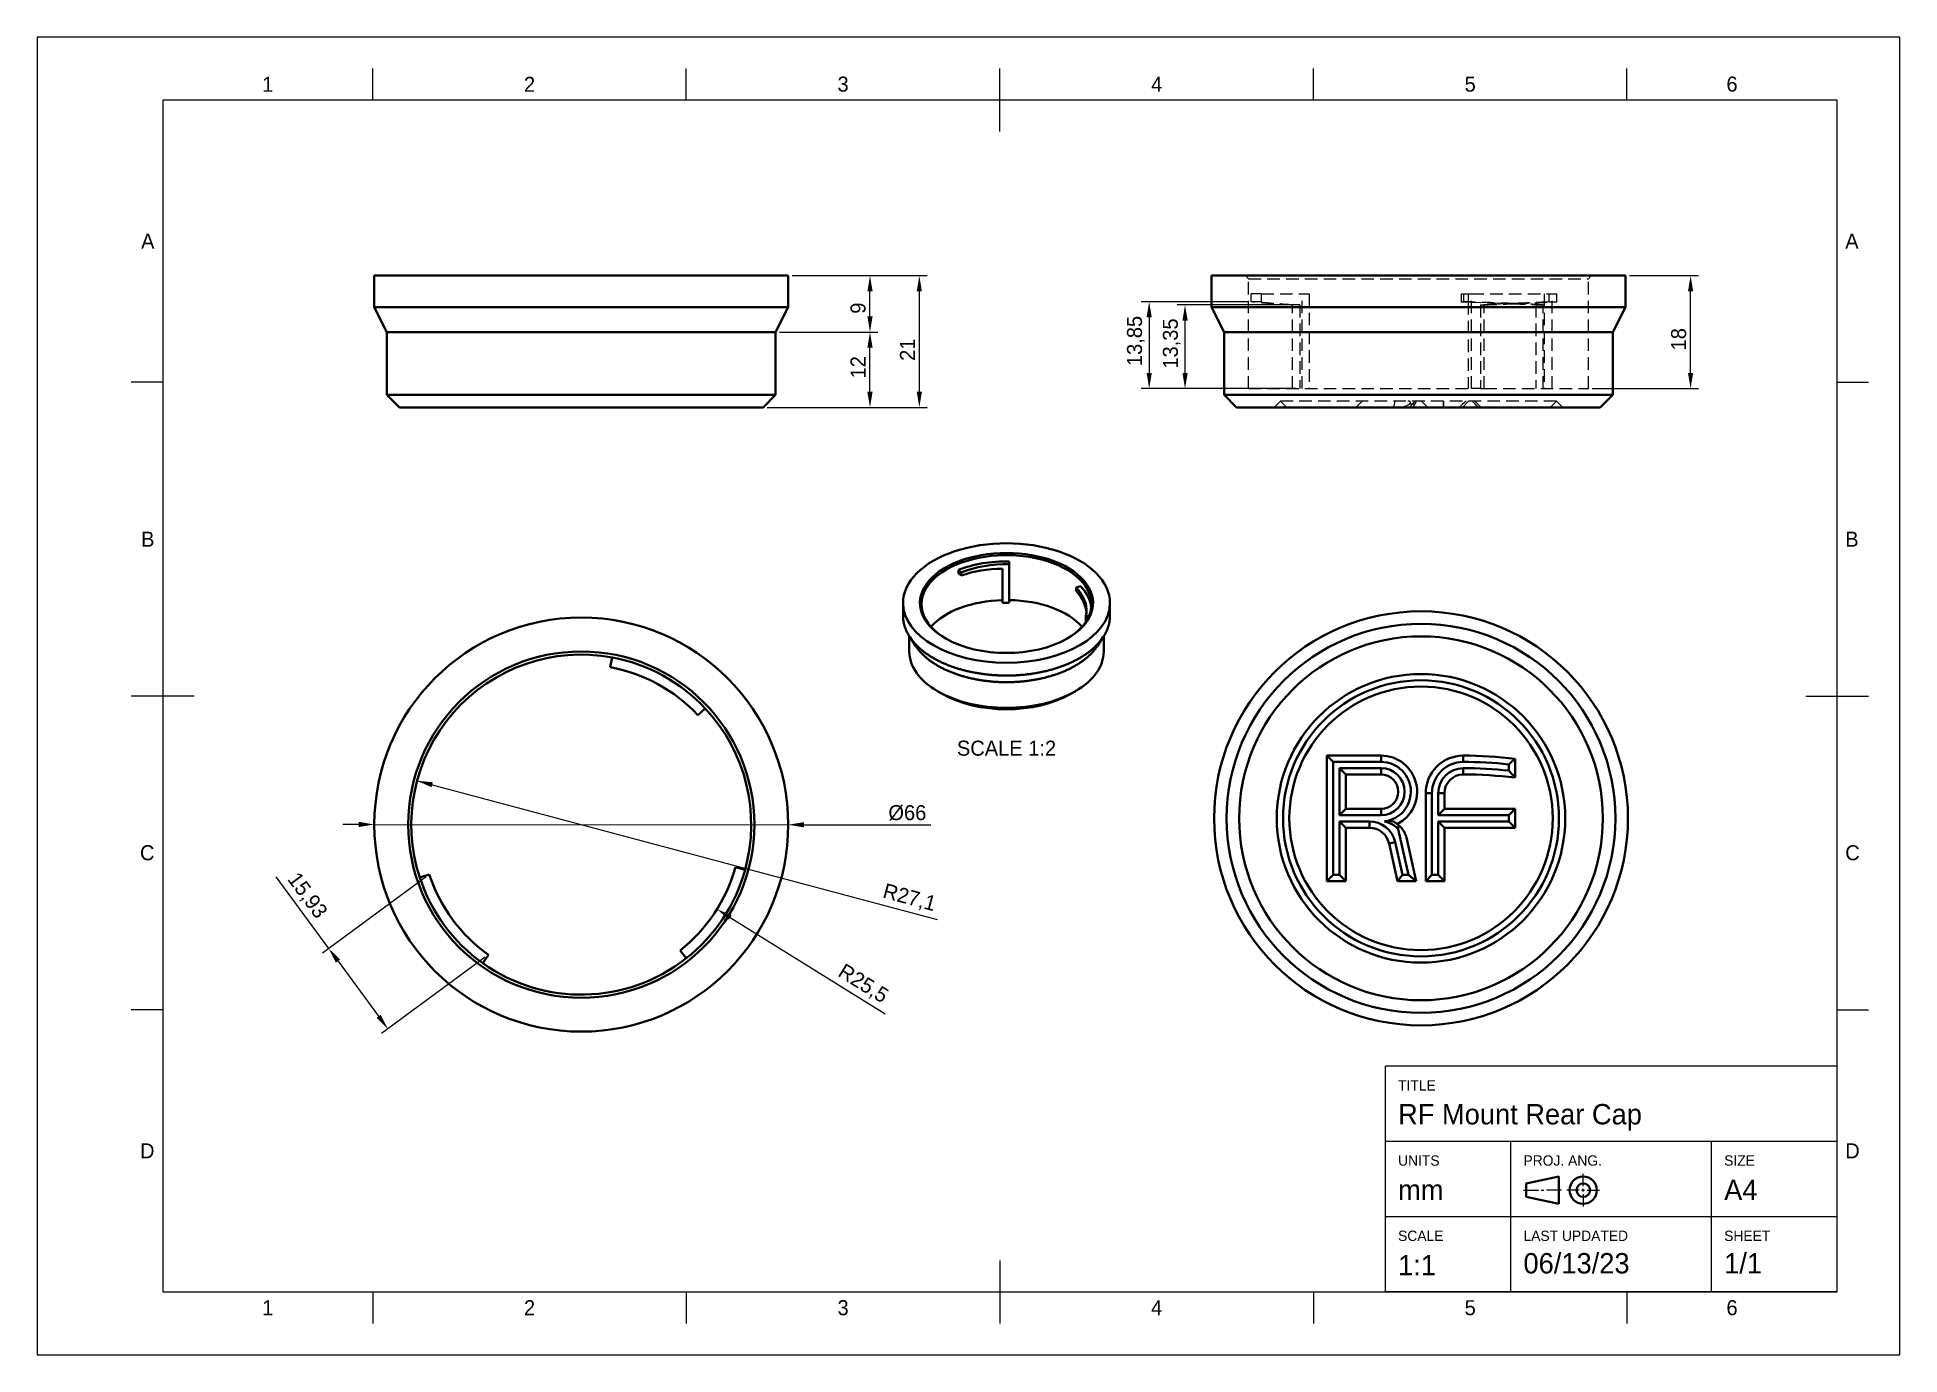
# Paper-space layout 'Sheet' of a CAD drawing. Header units: millimetres. Extents: x 0 to 297, y 0 to 210.
# The model-space entities are those that its viewports show. They can reach past a viewport. Long polylines and large blocks are cut down to what shows.
import ezdxf

# ---------------------------------------------------------------- set-up
doc = ezdxf.new("R2010")
doc.units = ezdxf.units.MM
doc.linetypes.add('DraftedLine', pattern=[3, 2, -1])
for name, color, linetype in [('Annotations', 7, 'Continuous'), ('Border', 7, 'Continuous'), ('Geometries', 7, 'Continuous')]:
    doc.layers.add(name, color=color, linetype=linetype)
doc.styles.add('Shapr0', font='txt', dxfattribs={"height": 2.3925})
doc.styles.add('Shapr1', font='txt', dxfattribs={"height": 2.3925})
doc.styles.add('Shapr2', font='txt', dxfattribs={"height": 2.3925})
doc.styles.add('Shapr3', font='txt', dxfattribs={"height": 2.3925})
doc.styles.add('Shapr4', font='txt', dxfattribs={"height": 2.3925})
doc.styles.add('Shapr5', font='txt', dxfattribs={"height": 4.785})
doc.dimstyles.new('ISO-25', dxfattribs={"dimtxt": 2.5, "dimasz": 2.5, "dimexe": 1.25, "dimexo": 0.625, "dimtad": 1, "dimtxsty": 'Standard', "dimcen": 2.5, "dimadec": 0, "dimazin": 0, "dimtfac": 1, "dimtmove": 0, "dimatfit": 3, "dimfxl": 1, "dimarcsym": 0})

psp = doc.layouts.new('Sheet')

msp = doc.modelspace()

# ---------------------------------------------------------------- texts
at = {"layer": 'Annotations', "linetype": 'Continuous', "lineweight": 40, "insert": (154.562, 97.881), "char_height": 2.3925, "width": 1000, "attachment_point": 2, "style": 'Shapr5'}
msp.add_mtext('SCALE 1:2', dxfattribs=at)
at = {"layer": 'Border', "linetype": 'Continuous', "lineweight": 15, "char_height": 2.393, "width": 2.3925, "style": 'Shapr0'}
for s, insert, attachment_point in [('1', (36.75, 201.304), 8), ('2', (78.5, 201.304), 8), ('3', (128.5, 201.304), 8), ('4', (178.5, 201.304), 8), ('5', (228.5, 201.304), 8), ('6', (270.25, 201.304), 8), ('A', (18.696, 177.5), 6), ('A', (288.304, 177.5), 4), ('B', (18.696, 130), 6), ('B', (288.304, 130), 4), ('C', (18.696, 80), 6), ('C', (288.304, 80), 4), ('D', (18.696, 32.5), 6), ('D', (288.304, 32.5), 4), ('1', (36.75, 8.696), 2), ('2', (78.5, 8.696), 2), ('3', (128.5, 8.696), 2), ('4', (178.5, 8.696), 2), ('5', (228.5, 8.696), 2), ('6', (270.25, 8.696), 2)]:
    msp.add_mtext(s, dxfattribs=dict(at, insert=insert, attachment_point=attachment_point))
at = {"layer": 'Border', "linetype": 'Continuous', "lineweight": 15, "attachment_point": 1, "style": 'Shapr1'}
for s, insert, char_height in [('TITLE', (217, 43.75), 1.65), ('RF Mount Rear Cap', (217, 39.965), 3.25), ('UNITS', (217, 31.783), 1.65), ('PROJ. ANG.', (237, 31.783), 1.65), ('SIZE', (269, 31.783), 1.65), ('mm', (217, 27.9), 3.25), ('A4', (269, 27.9), 3.25), ('SCALE', (217, 19.783), 1.65), ('LAST UPDATED', (237, 19.783), 1.65), ('SHEET', (269, 19.783), 1.65), ('1:1', (217, 15.9), 3.25), ('06/13/23', (237, 16.204), 3.25), ('1/1', (269, 16.204), 3.25)]:
    msp.add_mtext(s, dxfattribs=dict(at, insert=insert, char_height=char_height))

# ---------------------------------------------------------------- blocks, each defined once
blk = doc.blocks.new('*D2')
at = {"layer": 'Annotations', "color": 0, "linetype": 'Continuous', "lineweight": 15}
blk.add_line((60.57, 91.49), (143.48, 69.35), dxfattribs=at)
at = {"layer": 'Annotations', "color": 0}
blk.add_solid([(63.09, 91.25), (62.88, 90.45), (60.57, 91.49)], dxfattribs=at)
at = {"layer": 'Defpoints', "color": 0}
for p in [(60.57, 91.49), (86.75, 84.5)]:
    blk.add_point(p, dxfattribs=at)
at = {"layer": 'Annotations', "color": 0, "lineweight": 15, "insert": (139.06, 72.73), "char_height": 2.393, "attachment_point": 5, "rotation": 345.0448, "style": 'Shapr4'}
blk.add_mtext('\\A1;R27,1', dxfattribs=at)
blk = doc.blocks.new('*D3')
at = {"layer": 'Annotations', "color": 0, "linetype": 'Continuous', "lineweight": 15}
blk.add_line((110.52, 69.7), (135.19, 54.33), dxfattribs=at)
at = {"layer": 'Annotations', "color": 0}
blk.add_solid([(110.74, 70.05), (110.3, 69.34), (108.4, 71.02)], dxfattribs=at)
at = {"layer": 'Defpoints', "color": 0}
for p in [(86.75, 84.5), (108.4, 71.02)]:
    blk.add_point(p, dxfattribs=at)
at = {"layer": 'Annotations', "color": 0, "lineweight": 15, "insert": (131.65, 59.04), "char_height": 2.393, "attachment_point": 5, "rotation": 328.0855, "style": 'Shapr4'}
blk.add_mtext('\\A1;R25,5', dxfattribs=at)
blk = doc.blocks.new('*D4')
at = {"layer": 'Annotations', "color": 0, "linetype": 'Continuous', "lineweight": 15}
for p, q in [((51.25, 84.52), (48.75, 84.52)), ((53.75, 84.52), (119.75, 84.48)), ((122.25, 84.48), (142.47, 84.47))]:
    blk.add_line(p, q, dxfattribs=at)
at = {"layer": 'Annotations', "color": 0}
for points in [[(51.25, 84.11), (51.25, 84.94), (53.75, 84.52)], [(122.25, 84.89), (122.25, 84.06), (119.75, 84.48)]]:
    blk.add_solid(points, dxfattribs=at)
at = {"layer": 'Defpoints', "color": 0}
for p in [(53.75, 84.52), (119.75, 84.48)]:
    blk.add_point(p, dxfattribs=at)
at = {"layer": 'Annotations', "color": 0, "lineweight": 15, "insert": (138.75, 86.36), "char_height": 2.393, "attachment_point": 5, "rotation": 359.9646, "style": 'Shapr4'}
blk.add_mtext('\\A1;%%c66', dxfattribs=at)
blk = doc.blocks.new('*D5')
at = {"layer": 'Annotations', "color": 0, "linetype": 'Continuous', "lineweight": 15}
for p, q in [((46.48, 64.76), (38.1, 76.15)), ((62.01, 76.19), (45.47, 64.02)), ((47.96, 62.75), (54.43, 53.94)), ((71.45, 63.36), (54.91, 51.19))]:
    blk.add_line(p, q, dxfattribs=at)
at = {"layer": 'Annotations', "color": 0}
for points in [[(48.29, 62.99), (47.62, 62.5), (46.48, 64.76)], [(54.1, 53.7), (54.77, 54.19), (55.92, 51.93)]]:
    blk.add_solid(points, dxfattribs=at)
at = {"layer": 'Defpoints', "color": 0}
for p in [(62.52, 76.56), (71.96, 63.73), (55.92, 51.93)]:
    blk.add_point(p, dxfattribs=at)
at = {"layer": 'Annotations', "color": 0, "lineweight": 15, "insert": (42.96, 73.13), "char_height": 2.393, "attachment_point": 5, "rotation": 306.3399, "style": 'Shapr4'}
blk.add_mtext('\\A1;15,93', dxfattribs=at)
blk = doc.blocks.new('*D6')
at = {"layer": 'Annotations', "color": 0, "linetype": 'Continuous', "lineweight": 15}
for p, q in [((253.88, 172), (264.9, 172)), ((263.65, 156.5), (263.65, 169.5)), ((247.97, 154), (264.9, 154))]:
    blk.add_line(p, q, dxfattribs=at)
at = {"layer": 'Annotations', "color": 0}
for points in [[(264.06, 169.5), (263.23, 169.5), (263.65, 172)], [(263.23, 156.5), (264.06, 156.5), (263.65, 154)]]:
    blk.add_solid(points, dxfattribs=at)
at = {"layer": 'Defpoints', "color": 0}
for p in [(253.25, 172), (263.65, 172), (247.35, 154)]:
    blk.add_point(p, dxfattribs=at)
at = {"layer": 'Annotations', "color": 0, "lineweight": 15, "insert": (261.75, 161.86), "char_height": 2.393, "attachment_point": 5, "rotation": 90, "style": 'Shapr3'}
blk.add_mtext('\\A1;18', dxfattribs=at)
blk = doc.blocks.new('*D7')
at = {"layer": 'Annotations', "color": 0, "linetype": 'Continuous', "lineweight": 15}
for p, q in [((192.98, 167.85), (176.06, 167.85)), ((177.31, 165.35), (177.31, 156.5)), ((192.53, 154), (176.06, 154))]:
    blk.add_line(p, q, dxfattribs=at)
at = {"layer": 'Annotations', "color": 0}
for points in [[(177.73, 165.35), (176.9, 165.35), (177.31, 167.85)], [(176.9, 156.5), (177.73, 156.5), (177.31, 154)]]:
    blk.add_solid(points, dxfattribs=at)
at = {"layer": 'Defpoints', "color": 0}
for p in [(193.6, 167.85), (177.31, 154), (193.15, 154)]:
    blk.add_point(p, dxfattribs=at)
at = {"layer": 'Annotations', "color": 0, "lineweight": 15, "insert": (175.19, 161.59), "char_height": 2.393, "attachment_point": 5, "rotation": 90, "style": 'Shapr3'}
blk.add_mtext('\\A1;13,85', dxfattribs=at)
blk = doc.blocks.new('*D8')
at = {"layer": 'Annotations', "color": 0, "linetype": 'Continuous', "lineweight": 15}
for p, q in [((200.72, 167.35), (181.78, 167.35)), ((183.03, 156.5), (183.03, 164.85)), ((200.74, 154), (181.78, 154))]:
    blk.add_line(p, q, dxfattribs=at)
at = {"layer": 'Annotations', "color": 0}
for points in [[(183.45, 164.85), (182.62, 164.85), (183.03, 167.35)], [(182.62, 156.5), (183.45, 156.5), (183.03, 154)]]:
    blk.add_solid(points, dxfattribs=at)
at = {"layer": 'Defpoints', "color": 0}
for p in [(183.03, 167.35), (201.35, 167.35), (201.36, 154)]:
    blk.add_point(p, dxfattribs=at)
at = {"layer": 'Annotations', "color": 0, "lineweight": 15, "insert": (180.91, 161.18), "char_height": 2.393, "attachment_point": 5, "rotation": 90, "style": 'Shapr3'}
blk.add_mtext('\\A1;13,35', dxfattribs=at)
blk = doc.blocks.new('*D9')
at = {"layer": 'Annotations', "color": 0, "linetype": 'Continuous', "lineweight": 15}
for p, q in [((118.38, 163), (134.04, 163)), ((132.79, 153.5), (132.79, 160.5)), ((116.38, 151), (134.04, 151))]:
    blk.add_line(p, q, dxfattribs=at)
at = {"layer": 'Annotations', "color": 0}
for points in [[(133.21, 160.5), (132.37, 160.5), (132.79, 163)], [(132.37, 153.5), (133.21, 153.5), (132.79, 151)]]:
    blk.add_solid(points, dxfattribs=at)
at = {"layer": 'Defpoints', "color": 0}
for p in [(117.75, 163), (132.79, 163), (115.75, 151)]:
    blk.add_point(p, dxfattribs=at)
at = {"layer": 'Annotations', "color": 0, "lineweight": 15, "insert": (130.89, 157.4), "char_height": 2.393, "attachment_point": 5, "rotation": 90, "style": 'Shapr2'}
blk.add_mtext('\\A1;12', dxfattribs=at)
blk = doc.blocks.new('*D10')
at = {"layer": 'Annotations', "color": 0, "linetype": 'Continuous', "lineweight": 15}
for p, q in [((120.38, 172), (141.91, 172)), ((140.66, 153.5), (140.66, 169.5)), ((116.38, 151), (141.91, 151))]:
    blk.add_line(p, q, dxfattribs=at)
at = {"layer": 'Annotations', "color": 0}
for points in [[(141.07, 169.5), (140.24, 169.5), (140.66, 172)], [(140.24, 153.5), (141.07, 153.5), (140.66, 151)]]:
    blk.add_solid(points, dxfattribs=at)
at = {"layer": 'Defpoints', "color": 0}
for p in [(119.75, 172), (140.66, 172), (115.75, 151)]:
    blk.add_point(p, dxfattribs=at)
at = {"layer": 'Annotations', "color": 0, "lineweight": 15, "insert": (138.76, 160.2), "char_height": 2.393, "attachment_point": 5, "rotation": 90, "style": 'Shapr2'}
blk.add_mtext('\\A1;21', dxfattribs=at)
blk = doc.blocks.new('*D11')
at = {"layer": 'Annotations', "color": 0, "linetype": 'Continuous', "lineweight": 15}
for p, q in [((120.38, 172), (134.04, 172)), ((132.79, 165.5), (132.79, 169.5)), ((118.38, 163), (134.04, 163))]:
    blk.add_line(p, q, dxfattribs=at)
at = {"layer": 'Annotations', "color": 0}
for points in [[(133.21, 169.5), (132.38, 169.5), (132.79, 172)], [(132.38, 165.5), (133.21, 165.5), (132.79, 163)]]:
    blk.add_solid(points, dxfattribs=at)
at = {"layer": 'Defpoints', "color": 0}
for p in [(119.75, 172), (132.79, 172), (117.75, 163)]:
    blk.add_point(p, dxfattribs=at)
at = {"layer": 'Annotations', "color": 0, "lineweight": 15, "insert": (130.9, 166.82), "char_height": 2.393, "attachment_point": 5, "rotation": 90, "style": 'Shapr2'}
blk.add_mtext('\\A1;9', dxfattribs=at)
blk = doc.blocks.new('*U12')
at = {"layer": 'Border', "linetype": 'Continuous', "lineweight": 15}
for p, q in [((287, 46), (215, 46)), ((215, 10), (215, 46)), ((287, 10), (287, 46)), ((287, 34), (215, 34)), ((235, 10), (235, 34)), ((267, 10), (267, 34)), ((246.53, 26.88), (246.53, 28.83)), ((237, 26.23), (239.38, 26.23)), ((239.82, 26.23), (240.25, 26.23)), ((243.07, 26.23), (240.68, 26.23)), ((245.88, 26.23), (243.93, 26.23)), ((246.32, 26.23), (246.75, 26.23)), ((246.53, 26.02), (246.53, 26.45)), ((246.53, 25.58), (246.53, 23.63)), ((247.18, 26.23), (249.13, 26.23)), ((287, 22), (215, 22)), ((287, 10), (215, 10))]:
    blk.add_line(p, q, dxfattribs=at)
at = {"layer": 'Border', "linetype": 'Continuous', "lineweight": 40}
for p, q in [((237.43, 27.32), (242.63, 28.4)), ((237.43, 27.32), (237.43, 25.15)), ((242.63, 28.4), (242.63, 24.07)), ((237.43, 25.15), (242.63, 24.07))]:
    blk.add_line(p, q, dxfattribs=at)
for radius in [2.17, 1.08]:
    blk.add_circle((246.53, 26.23), radius, dxfattribs=at)

# ---------------------------------------------------------------- dimensions: what is measured, and where the dimension line sits
at = {"layer": 'Annotations', "linetype": 'Continuous', "lineweight": 15}
for base, p1, p2, angle, override, picture, middle, dimtype in [((140.657, 172), (115.75, 151), (119.75, 172), 270, {"dimscale": 1, "dimgap": 0.7, "dimdec": 2, "dimlfac": 1, "dimrnd": 0.01, "dimzin": 8, "dimdsep": 44, "dimtxsty": 'Shapr2', "dimse1": 0, "dimse2": 0, "dimadec": 2, "dimtol": 0, "dimlim": 0, "dimtp": 0, "dimtm": 0, "dimtfac": 0.6, "dimtdec": 8, "dimfrac": 2, "dimtolj": 1, "dimlwd": 15, "dimlwe": 15}, '*D10', (140.657, 160.204), 160), ((132.793, 172), (117.75, 163), (119.75, 172), 270, {"dimscale": 1, "dimgap": 0.7, "dimdec": 2, "dimlfac": 1, "dimrnd": 0.01, "dimzin": 8, "dimdsep": 44, "dimtxsty": 'Shapr2', "dimse1": 0, "dimse2": 0, "dimadec": 2, "dimtol": 0, "dimlim": 0, "dimtp": 0, "dimtm": 0, "dimtfac": 0.6, "dimtdec": 8, "dimfrac": 2, "dimtolj": 1, "dimlwd": 15, "dimlwe": 15}, '*D11', (132.793, 166.818), 160), ((263.648, 172), (247.35, 154), (253.25, 172), 90, {"dimscale": 1, "dimgap": 0.7, "dimdec": 2, "dimlfac": 1, "dimrnd": 0.01, "dimzin": 8, "dimdsep": 44, "dimtxsty": 'Shapr3', "dimse1": 0, "dimse2": 0, "dimadec": 2, "dimtol": 0, "dimlim": 0, "dimtp": 0, "dimtm": 0, "dimtfac": 0.6, "dimtdec": 8, "dimfrac": 2, "dimtolj": 1, "dimlwd": 15, "dimlwe": 15}, '*D6', (263.648, 161.861), 160), ((177.313, 154), (193.6, 167.85), (193.15, 154), 90, {"dimscale": 1, "dimgap": 0.7, "dimdec": 2, "dimlfac": 1, "dimrnd": 0.01, "dimzin": 8, "dimdsep": 44, "dimtxsty": 'Shapr3', "dimse1": 0, "dimse2": 0, "dimadec": 2, "dimtol": 0, "dimlim": 0, "dimtp": 0, "dimtm": 0, "dimtfac": 0.6, "dimtdec": 8, "dimfrac": 2, "dimtolj": 1, "dimlwd": 15, "dimlwe": 15}, '*D7', (177.313, 161.589), 160), ((183.032, 167.35), (201.362, 154), (201.348, 167.35), 90, {"dimscale": 1, "dimgap": 0.7, "dimdec": 2, "dimlfac": 1, "dimrnd": 0.01, "dimzin": 8, "dimdsep": 44, "dimtxsty": 'Shapr3', "dimse1": 0, "dimse2": 0, "dimadec": 2, "dimtol": 0, "dimlim": 0, "dimtp": 0, "dimtm": 0, "dimtfac": 0.6, "dimtdec": 8, "dimfrac": 2, "dimtolj": 1, "dimlwd": 15, "dimlwe": 15}, '*D8', (183.032, 161.176), 160), ((132.789, 163), (115.75, 151), (117.75, 163), 270, {"dimscale": 1, "dimgap": 0.7, "dimdec": 2, "dimlfac": 1, "dimrnd": 0.01, "dimzin": 8, "dimdsep": 44, "dimtxsty": 'Shapr2', "dimse1": 0, "dimse2": 0, "dimadec": 2, "dimtol": 0, "dimlim": 0, "dimtp": 0, "dimtm": 0, "dimtfac": 0.6, "dimtdec": 8, "dimfrac": 2, "dimtolj": 1, "dimlwd": 15, "dimlwe": 15}, '*D9', (132.789, 157.395), 160), ((55.916, 51.93), (62.517, 76.561), (71.956, 63.73), 306.33991, {"dimscale": 1, "dimgap": 0.7, "dimdec": 2, "dimlfac": 1, "dimrnd": 0.01, "dimzin": 8, "dimdsep": 44, "dimtxsty": 'Shapr4', "dimadec": 2, "dimtol": 0, "dimlim": 0, "dimtp": 0, "dimtm": 0, "dimtfac": 0.6, "dimtdec": 8, "dimfrac": 2, "dimtolj": 1, "dimlwd": 15, "dimlwe": 15}, '*D5', (41.247, 71.871), 161)]:
    dim = msp.add_linear_dim(base=base, p1=p1, p2=p2, angle=angle, dimstyle='ISO-25', override=override, dxfattribs=at)
    dim.commit()
    dim.dimension.update_dxf_attribs({"geometry": picture, "text_midpoint": middle, "dimtype": dimtype})
for mpoint, picture, middle in [((60.568, 91.494), '*D2', (138.507, 70.675)), ((108.395, 71.019), '*D3', (130.531, 57.233))]:
    dim = msp.add_radius_dim(center=(86.75, 84.5), mpoint=mpoint, dimstyle='ISO-25', override={"dimscale": 1, "dimgap": 0.7, "dimdec": 2, "dimlfac": 1, "dimrnd": 0.01, "dimzin": 8, "dimdsep": 44, "dimtxsty": 'Shapr4', "dimcen": 0, "dimadec": 2, "dimtol": 0, "dimlim": 0, "dimtp": 0, "dimtm": 0, "dimtfac": 0.6, "dimtdec": 8, "dimtofl": 0, "dimfrac": 2, "dimtolj": 1, "dimlwd": 15, "dimlwe": 15}, dxfattribs=at)
    dim.commit()
    dim.dimension.update_dxf_attribs({"geometry": picture, "text_midpoint": middle, "dimtype": 164})
dim = msp.add_diameter_dim_2p(p1=(53.75, 84.52), p2=(119.75, 84.48), dimstyle='ISO-25', override={"dimscale": 1, "dimgap": 0.7, "dimdec": 2, "dimlfac": 1, "dimrnd": 0.01, "dimzin": 8, "dimdsep": 44, "dimtxsty": 'Shapr4', "dimcen": 2.5, "dimadec": 2, "dimtol": 0, "dimlim": 0, "dimtp": 0, "dimtm": 0, "dimtfac": 0.6, "dimtdec": 8, "dimtofl": 1, "dimfrac": 2, "dimtolj": 1, "dimlwd": 15, "dimlwe": 15}, dxfattribs=at)
dim.commit()
dim.dimension.update_dxf_attribs({"geometry": '*D4', "text_midpoint": (138.749, 84.468), "dimtype": 163})

# ---------------------------------------------------------------- linework, layer by layer
at = {"layer": 'Border', "linetype": 'Continuous', "lineweight": 15}
for p, q in [((53.5, 200), (53.5, 205)), ((103.5, 200), (103.5, 205)), ((153.5, 195), (153.5, 205)), ((203.5, 200), (203.5, 205)), ((253.5, 200), (253.5, 205)), ((287, 200), (20, 200)), ((20, 200), (20, 10)), ((287, 10), (287, 200)), ((20, 155), (15, 155)), ((287, 155), (292, 155)), ((25, 105), (15, 105)), ((282, 105), (292, 105)), ((20, 55), (15, 55)), ((287, 55), (292, 55)), ((153.5, 15), (153.5, 5)), ((20, 10), (287, 10)), ((53.5, 10), (53.5, 5)), ((103.5, 10), (103.5, 5)), ((203.5, 10), (203.5, 5)), ((253.5, 10), (253.5, 5))]:
    msp.add_line(p, q, dxfattribs=at)
at = {"layer": 'Geometries', "linetype": 'Continuous', "lineweight": 40}
for p, q in [((53.75, 167), (53.75, 172)), ((119.75, 172), (53.75, 172)), ((119.75, 167), (119.75, 172)), ((187.25, 167), (187.25, 172)), ((253.25, 172), (187.25, 172)), ((253.25, 167), (253.25, 172)), ((119.75, 167), (53.75, 167)), ((53.75, 167), (55.75, 163)), ((117.75, 163), (119.75, 167)), ((253.25, 167), (187.25, 167)), ((187.25, 167), (189.25, 163)), ((251.25, 163), (253.25, 167)), ((117.75, 163), (55.75, 163)), ((55.75, 163), (55.75, 153)), ((117.75, 163), (117.75, 153)), ((251.25, 163), (189.25, 163)), ((189.25, 163), (189.25, 153)), ((251.25, 163), (251.25, 153)), ((55.75, 153), (57.75, 151)), ((55.75, 153), (117.75, 153)), ((117.75, 153), (115.75, 151)), ((189.25, 153), (191.25, 151)), ((189.25, 153), (251.25, 153)), ((251.25, 153), (249.25, 151)), ((115.75, 151), (57.75, 151)), ((249.25, 151), (191.25, 151)), ((146.88, 124.576), (146.88, 125.086)), ((147.333, 124.706), (146.88, 125.086)), ((153.902, 125.28), (153.941, 125.28)), ((153.902, 120.291), (153.902, 125.279)), ((153.941, 125.28), (153.941, 119.83)), ((154.976, 125.999), (155.002, 126.461)), ((154.976, 125.999), (154.976, 119.835)), ((155.002, 120.296), (155.002, 126.461)), ((147.328, 124.2), (146.88, 124.576)), ((147.333, 124.706), (147.333, 124.195)), ((165.655, 122.271), (166.351, 122.499)), ((165.655, 122.271), (165.655, 121.761)), ((138.062, 117.785), (138.062, 119.826)), ((153.941, 119.83), (153.902, 120.291)), ((154.976, 119.835), (155.002, 120.296)), ((171.062, 117.785), (171.062, 119.826)), ((167.221, 117.763), (167.221, 116.831)), ((167.221, 117.763), (167.709, 117.729)), ((139.062, 114.519), (139.062, 112.069)), ((139.128, 114.416), (140.063, 112.987)), ((169.061, 112.987), (169.996, 114.416)), ((170.062, 114.519), (170.062, 112.069)), ((91.38, 109.576), (91.67, 111.15)), ((143.602, 105.741), (144.309, 105.333)), ((165.522, 105.741), (164.815, 105.333)), ((105.357, 101.937), (106.524, 103.031)), ((205.661, 95.501), (214.286, 95.501)), ((205.661, 95.501), (205.661, 75.501)), ((205.661, 95.501), (206.661, 94.501)), ((214.286, 94.501), (214.286, 95.501)), ((227.373, 94.501), (227.37, 95.501)), ((206.661, 94.501), (206.661, 76.501)), ((214.286, 94.501), (206.661, 94.501)), ((207.661, 93.501), (214.286, 93.501)), ((207.661, 93.501), (208.661, 92.501)), ((207.661, 86.001), (207.661, 93.501)), ((208.661, 87.001), (208.661, 92.501)), ((208.661, 92.501), (214.286, 92.501)), ((214.286, 93.501), (214.286, 92.501)), ((227.361, 93.501), (227.366, 92.501)), ((234.661, 93.109), (234.661, 94.1)), ((235.661, 94.992), (235.661, 91.99)), ((221.411, 75.501), (221.411, 89.501)), ((221.411, 89.501), (222.411, 89.501)), ((222.411, 89.501), (222.411, 76.501)), ((223.411, 89.501), (224.411, 89.501)), ((223.411, 86.001), (223.411, 89.501)), ((224.411, 87.001), (224.411, 89.501)), ((208.661, 87.001), (207.661, 86.001)), ((208.661, 87.001), (214.286, 87.001)), ((214.286, 87.001), (214.286, 86.001)), ((223.411, 86.001), (224.411, 87.001)), ((224.411, 87.001), (235.661, 87.001)), ((235.661, 87.001), (234.661, 86.001)), ((235.661, 87.001), (235.661, 84.001)), ((214.286, 86.001), (207.661, 86.001)), ((207.661, 85.001), (212.438, 85.001)), ((208.661, 84.001), (207.661, 85.001)), ((207.661, 76.501), (207.661, 85.001)), ((208.661, 84.001), (212.438, 84.001)), ((208.661, 75.501), (208.661, 84.001)), ((212.438, 85.001), (212.438, 84.001)), ((218.661, 76.501), (217.02, 83.794)), ((234.661, 86.001), (223.411, 86.001)), ((223.411, 85.001), (234.661, 85.001)), ((223.411, 76.501), (223.411, 85.001)), ((224.411, 84.001), (223.411, 85.001)), ((224.411, 84.001), (235.661, 84.001)), ((224.411, 75.501), (224.411, 84.001)), ((234.661, 85.001), (234.661, 86.001)), ((235.661, 84.001), (234.661, 85.001)), ((216.536, 81.723), (215.56, 81.504)), ((216.911, 75.501), (215.56, 81.504)), ((216.536, 81.723), (217.711, 76.501)), ((219.911, 75.501), (218.351, 82.434)), ((111.327, 77.702), (112.869, 77.276)), ((62.517, 76.561), (60.997, 76.063)), ((206.661, 76.501), (205.661, 75.501)), ((208.661, 75.501), (205.661, 75.501)), ((206.661, 76.501), (207.661, 76.501)), ((208.661, 75.501), (207.661, 76.501)), ((216.911, 75.501), (217.711, 76.501)), ((219.911, 75.501), (216.911, 75.501)), ((217.711, 76.501), (218.661, 76.501)), ((219.911, 75.501), (218.661, 76.501)), ((221.411, 75.501), (222.411, 76.501)), ((224.411, 75.501), (221.411, 75.501)), ((222.411, 76.501), (223.411, 76.501)), ((224.411, 75.501), (223.411, 76.501)), ((71.956, 63.73), (71.028, 62.427)), ((102.499, 64.444), (103.487, 63.186))]:
    msp.add_line(p, q, dxfattribs=at)
at = {"layer": 'Geometries', "linetype": 'DraftedLine', "lineweight": 15}
for p, q in [((192.65, 172), (193.15, 171.5)), ((193.15, 154), (193.15, 171.5)), ((193.15, 171.5), (247.35, 171.5)), ((247.85, 172), (247.35, 171.5)), ((247.35, 154), (247.35, 171.5)), ((193.6, 167.85), (193.6, 169.1)), ((195.174, 169.1), (193.6, 169.1)), ((195.155, 167.85), (193.6, 167.85)), ((195.174, 169.1), (195.174, 167.85)), ((195.174, 169.1), (202.813, 169.1)), ((200.177, 154), (200.177, 167.35)), ((201.348, 167.35), (200.177, 167.35)), ((201.362, 167.35), (201.362, 154)), ((201.719, 154), (201.719, 169.1)), ((202.813, 169.1), (202.813, 154)), ((227.048, 169.1), (227.048, 167.85)), ((227.048, 169.1), (228.189, 169.1)), ((227.048, 167.85), (228.193, 167.808)), ((227.474, 167.85), (227.474, 169.1)), ((228.189, 169.1), (228.189, 167.808)), ((228.189, 169.1), (228.687, 169.1)), ((228.189, 167.808), (228.189, 154)), ((228.687, 154), (228.687, 169.1)), ((228.687, 169.1), (242.323, 169.1)), ((230.128, 167.35), (230.128, 154)), ((230.135, 167.35), (230.748, 167.35)), ((230.748, 154), (230.748, 167.35)), ((235.322, 167.562), (234.876, 167.542)), ((238.963, 167.35), (238.963, 154)), ((238.977, 167.35), (240.137, 167.35)), ((240.137, 154), (240.137, 167.35)), ((240.306, 169.1), (240.306, 154)), ((241.02, 169.1), (241.02, 167.85)), ((241.564, 154), (241.564, 169.1)), ((242.323, 167.85), (242.323, 169.1)), ((193.15, 154), (228.687, 154)), ((197.25, 151), (198.25, 152)), ((198.25, 152), (199.25, 151)), ((242.25, 152), (198.25, 152)), ((211.25, 152), (210.25, 151)), ((216.472, 152), (216.252, 151)), ((218.557, 152), (218.543, 152)), ((218.75, 151), (219.75, 152)), ((219.683, 151.5), (218.78, 151.5)), ((221.75, 151), (220.75, 152)), ((224.25, 152), (224.25, 151)), ((224.25, 151), (224.25, 152)), ((228.25, 152), (227.25, 151)), ((228.25, 152), (227.25, 151)), ((230.128, 154), (228.687, 154)), ((230.25, 151), (229.25, 152)), ((229.25, 152), (230.25, 151)), ((230.128, 154), (230.748, 154)), ((230.748, 154), (247.35, 154)), ((242.25, 152), (241.25, 151)), ((243.25, 151), (242.25, 152))]:
    msp.add_line(p, q, dxfattribs=at)
at = {"layer": 'Geometries', "linetype": 'DraftedLine', "lineweight": 15, "flags": 128}
for points in [[(200.177, 167.35), (200.086, 167.355), (199.995, 167.359), (199.905, 167.364), (199.816, 167.368), (199.727, 167.373), (199.638, 167.377), (199.55, 167.382), (199.463, 167.386), (199.376, 167.391), (199.289, 167.395), (199.203, 167.4), (199.118, 167.404), (199.033, 167.409), (198.949, 167.413), (198.865, 167.418), (198.782, 167.422), (198.699, 167.427), (198.617, 167.432), (198.535, 167.436), (198.454, 167.441), (198.373, 167.445), (198.293, 167.45), (198.214, 167.454), (198.135, 167.459), (198.056, 167.463), (197.977, 167.468), (197.898, 167.472), (197.82, 167.477), (197.743, 167.482), (197.666, 167.486), (197.59, 167.491), (197.515, 167.495), (197.44, 167.5), (197.367, 167.505), (197.294, 167.509), (197.221, 167.514), (197.15, 167.518), (197.078, 167.523), (197.008, 167.527), (196.938, 167.532), (196.868, 167.536), (196.799, 167.541), (196.731, 167.546), (196.663, 167.55), (196.596, 167.555), (196.53, 167.559), (196.464, 167.564), (196.399, 167.568), (196.334, 167.573), (196.27, 167.577), (196.206, 167.582), (196.143, 167.587), (196.08, 167.591), (196.018, 167.596), (195.956, 167.6), (195.895, 167.605), (195.836, 167.61), (195.776, 167.614), (195.718, 167.619), (195.66, 167.623), (195.603, 167.628), (195.546, 167.632), (195.49, 167.637), (195.434, 167.642), (195.38, 167.646), (195.326, 167.651), (195.272, 167.655), (195.219, 167.66), (195.167, 167.664), (195.116, 167.669), (195.065, 167.674), (195.014, 167.678), (194.965, 167.683), (194.916, 167.687), (194.867, 167.692), (194.82, 167.696), (194.773, 167.701), (194.726, 167.705), (194.68, 167.71), (194.635, 167.715), (194.59, 167.719), (194.546, 167.724), (194.502, 167.729), (194.459, 167.733), (194.416, 167.738), (194.375, 167.742), (194.334, 167.747), (194.293, 167.752), (194.258, 167.756), (194.224, 167.76), (194.19, 167.764), (194.156, 167.768), (194.123, 167.772), (194.091, 167.776), (194.059, 167.78), (194.028, 167.784), (193.997, 167.788), (193.967, 167.793), (193.937, 167.797), (193.908, 167.801), (193.88, 167.805), (193.852, 167.809), (193.824, 167.813), (193.797, 167.817), (193.771, 167.821), (193.745, 167.825), (193.72, 167.829), (193.695, 167.834), (193.67, 167.838), (193.646, 167.842), (193.623, 167.846), (193.6, 167.85)], [(195.174, 167.85), (195.554, 167.787), (196.053, 167.725), (196.668, 167.662), (197.396, 167.6), (198.234, 167.537), (199.177, 167.475), (200.222, 167.412), (201.362, 167.35)], [(227.048, 167.85), (227.054, 167.85), (227.065, 167.85), (227.089, 167.85), (227.136, 167.85), (227.231, 167.85), (227.353, 167.85), (227.474, 167.85)], [(235.313, 167.562), (235.205, 167.566), (235.083, 167.571), (234.96, 167.576), (234.836, 167.581), (234.712, 167.586), (234.588, 167.59), (234.463, 167.595), (234.337, 167.6), (234.233, 167.604), (234.128, 167.608), (234.022, 167.612), (233.901, 167.617), (233.78, 167.622), (233.658, 167.627), (233.535, 167.631), (233.413, 167.636), (233.289, 167.641), (233.166, 167.645), (233.042, 167.65), (232.918, 167.655), (232.794, 167.659), (232.669, 167.664), (232.544, 167.669), (232.418, 167.673), (232.293, 167.678), (232.167, 167.683), (232.04, 167.687), (231.913, 167.692), (231.786, 167.697), (231.659, 167.701), (231.531, 167.706), (231.403, 167.711), (231.273, 167.716), (231.143, 167.72), (231.012, 167.725), (230.882, 167.73), (230.75, 167.734), (230.619, 167.739), (230.487, 167.744), (230.364, 167.748), (230.241, 167.753), (230.118, 167.757), (229.995, 167.762), (229.871, 167.766), (229.747, 167.77), (229.623, 167.775), (229.499, 167.779), (229.374, 167.784), (229.249, 167.788), (229.124, 167.792), (228.999, 167.797), (228.874, 167.801), (228.748, 167.806), (228.622, 167.81), (228.496, 167.815), (228.37, 167.819), (228.243, 167.823), (228.116, 167.828), (227.988, 167.832), (227.86, 167.837), (227.731, 167.841), (227.603, 167.846), (227.474, 167.85)], [(228.193, 167.808), (228.732, 167.787), (230.376, 167.725), (231.972, 167.662), (233.511, 167.6), (234.876, 167.542)], [(232.597, 167.447), (231.731, 167.412), (230.128, 167.35)], [(230.748, 167.35), (230.868, 167.354), (230.988, 167.359), (231.107, 167.363), (231.226, 167.367), (231.345, 167.372), (231.464, 167.376), (231.583, 167.38), (231.701, 167.385), (231.819, 167.389), (231.937, 167.393), (232.054, 167.398), (232.172, 167.402), (232.289, 167.406), (232.405, 167.411), (232.522, 167.415), (232.638, 167.419), (232.753, 167.424), (232.869, 167.428), (232.984, 167.432), (233.099, 167.437), (233.214, 167.441), (233.329, 167.446), (233.445, 167.45), (233.56, 167.454), (233.674, 167.459), (233.789, 167.463), (233.903, 167.468), (234.017, 167.472), (234.13, 167.476), (234.242, 167.481), (234.355, 167.485), (234.467, 167.489), (234.579, 167.494), (234.69, 167.498), (234.801, 167.503), (234.912, 167.507), (235.022, 167.511), (235.132, 167.516), (235.242, 167.52), (235.314, 167.523)], [(234.876, 167.542), (234.765, 167.537), (233.28, 167.475), (232.597, 167.447)], [(234.876, 167.542), (234.987, 167.537), (235.321, 167.523)], [(235.794, 167.542), (235.778, 167.543), (235.675, 167.547), (235.571, 167.551), (235.449, 167.556), (235.328, 167.561), (235.313, 167.562)], [(235.314, 167.523), (235.351, 167.524), (235.46, 167.529), (235.569, 167.533), (235.677, 167.538), (235.785, 167.542), (235.794, 167.542)], [(235.321, 167.523), (236.392, 167.475), (237.719, 167.412), (238.963, 167.35)], [(241.02, 167.85), (239.946, 167.787), (238.778, 167.725), (237.521, 167.662), (236.182, 167.6), (235.322, 167.562)], [(235.794, 167.542), (235.892, 167.546), (235.999, 167.551), (236.106, 167.555), (236.212, 167.559), (236.318, 167.564), (236.424, 167.568), (236.529, 167.573), (236.634, 167.577), (236.74, 167.581), (236.846, 167.586), (236.951, 167.59), (237.056, 167.595), (237.16, 167.599), (237.265, 167.604), (237.368, 167.608), (237.471, 167.612), (237.566, 167.617), (237.66, 167.621), (237.753, 167.625), (237.865, 167.63), (237.976, 167.634), (238.087, 167.639), (238.197, 167.644), (238.307, 167.649), (238.416, 167.654), (238.525, 167.659), (238.633, 167.664), (238.741, 167.669), (238.848, 167.674), (238.944, 167.678), (239.039, 167.682), (239.134, 167.687), (239.228, 167.691), (239.322, 167.696), (239.415, 167.7), (239.508, 167.704), (239.6, 167.709), (239.692, 167.713), (239.784, 167.717), (239.875, 167.722), (239.965, 167.726), (240.055, 167.731), (240.145, 167.735), (240.234, 167.739), (240.323, 167.744), (240.411, 167.748), (240.499, 167.753), (240.586, 167.757), (240.673, 167.761), (240.759, 167.766), (240.845, 167.77), (240.93, 167.774), (241.015, 167.779), (241.1, 167.783), (241.184, 167.788), (241.267, 167.792), (241.35, 167.796), (241.432, 167.801), (241.514, 167.805), (241.597, 167.81), (241.68, 167.814), (241.762, 167.819), (241.844, 167.823), (241.925, 167.828), (242.006, 167.832), (242.086, 167.837), (242.166, 167.841), (242.245, 167.846), (242.323, 167.85)], [(240.137, 167.35), (240.051, 167.354), (239.95, 167.359), (239.849, 167.364), (239.747, 167.369), (239.645, 167.374), (239.542, 167.379), (239.439, 167.384), (239.335, 167.388), (239.23, 167.393), (239.125, 167.398), (239.019, 167.403), (238.913, 167.408), (238.806, 167.413), (238.699, 167.418), (238.591, 167.423), (238.483, 167.428), (238.374, 167.432), (238.264, 167.437), (238.154, 167.442), (238.044, 167.447), (237.933, 167.452), (237.821, 167.457), (237.709, 167.462), (237.597, 167.467), (237.483, 167.472), (237.37, 167.476), (237.256, 167.481), (237.141, 167.486), (237.026, 167.491), (236.91, 167.496), (236.794, 167.501), (236.694, 167.505), (236.594, 167.509), (236.493, 167.514), (236.392, 167.518), (236.291, 167.522), (236.189, 167.526), (236.087, 167.53), (235.984, 167.535), (235.882, 167.539), (235.794, 167.542)], [(241.02, 167.85), (241.038, 167.85), (241.074, 167.85), (241.147, 167.85), (241.291, 167.85), (241.58, 167.85), (241.952, 167.85), (242.323, 167.85)], [(218.78, 151.5), (218.8, 151.513), (218.82, 151.526), (218.839, 151.54), (218.853, 151.551), (218.866, 151.562), (218.88, 151.573), (218.892, 151.584), (218.905, 151.596), (218.917, 151.607), (218.929, 151.619), (218.94, 151.632), (218.949, 151.643), (218.957, 151.654), (218.965, 151.665), (218.973, 151.677), (218.98, 151.689), (218.985, 151.698), (218.99, 151.708), (218.994, 151.717), (218.998, 151.727), (219.002, 151.737), (219.004, 151.746), (219.006, 151.755), (219.008, 151.764), (219.009, 151.773), (219.01, 151.782), (219.01, 151.792), (219.009, 151.8), (219.008, 151.809), (219.006, 151.818), (219.004, 151.827), (219.001, 151.836), (218.998, 151.845), (218.993, 151.854), (218.989, 151.862), (218.983, 151.871), (218.978, 151.877), (218.973, 151.884), (218.967, 151.89), (218.961, 151.896), (218.954, 151.903), (218.946, 151.909), (218.938, 151.916), (218.929, 151.922), (218.92, 151.928), (218.91, 151.933), (218.9, 151.939), (218.89, 151.944), (218.879, 151.949), (218.868, 151.953), (218.857, 151.957), (218.846, 151.961), (218.834, 151.965), (218.822, 151.969), (218.806, 151.973), (218.79, 151.977), (218.774, 151.98), (218.758, 151.983), (218.742, 151.986), (218.721, 151.989), (218.7, 151.992), (218.679, 151.994), (218.658, 151.996), (218.639, 151.997), (218.62, 151.998), (218.6, 151.999), (218.571, 152), (218.557, 152)], [(219.768, 151.985), (219.787, 151.986), (219.798, 151.975), (219.809, 151.96), (219.82, 151.926), (219.824, 151.877), (219.816, 151.811), (219.793, 151.726), (219.75, 151.623), (219.683, 151.5)], [(227.858, 152), (227.672, 151.833), (227.486, 151.666), (227.3, 151.499), (227.113, 151.333), (226.927, 151.166), (226.739, 151)], [(228.849, 152), (229.073, 151.75), (229.296, 151.5), (229.518, 151.25), (229.741, 151)]]:
    msp.add_lwpolyline(points, dxfattribs=at)
at = {"layer": 'Geometries', "linetype": 'Continuous', "lineweight": 40, "flags": 128}
for points in [[(147.333, 124.195), (148.077, 124.444), (148.853, 124.662), (149.655, 124.849), (150.482, 125.004), (151.327, 125.124), (152.189, 125.211), (153.061, 125.263), (153.902, 125.28)], [(165.655, 121.761), (166.063, 121.283), (166.416, 120.791), (166.713, 120.285), (166.951, 119.769), (167.13, 119.244), (167.246, 118.725)], [(139.062, 114.519), (139.026, 114.577), (138.972, 114.665), (138.919, 114.754), (138.863, 114.852), (138.809, 114.951), (138.757, 115.049), (138.706, 115.148), (138.658, 115.248), (138.611, 115.347), (138.566, 115.447), (138.523, 115.548), (138.482, 115.648), (138.443, 115.749), (138.407, 115.848), (138.372, 115.947), (138.339, 116.047), (138.308, 116.147), (138.278, 116.248), (138.25, 116.35), (138.224, 116.453), (138.2, 116.555), (138.178, 116.657), (138.158, 116.758), (138.14, 116.859), (138.124, 116.96), (138.11, 117.061), (138.097, 117.164), (138.086, 117.267), (138.078, 117.371), (138.071, 117.474), (138.066, 117.578), (138.063, 117.681), (138.062, 117.785)], [(167.246, 118.725), (167.248, 118.713), (167.3, 118.272)], [(171.062, 117.785), (171.061, 117.691), (171.059, 117.597), (171.055, 117.503), (171.049, 117.409), (171.042, 117.315), (171.033, 117.222), (171.023, 117.128), (171.01, 117.025), (170.994, 116.922), (170.977, 116.819), (170.958, 116.717), (170.937, 116.614), (170.914, 116.512), (170.889, 116.41), (170.863, 116.308), (170.834, 116.206), (170.803, 116.104), (170.771, 116.004), (170.738, 115.905), (170.702, 115.805), (170.665, 115.706), (170.625, 115.606), (170.583, 115.505), (170.539, 115.405), (170.494, 115.305), (170.446, 115.206), (170.398, 115.108), (170.347, 115.011), (170.295, 114.914), (170.242, 114.818), (170.185, 114.72), (170.126, 114.622), (170.066, 114.525), (170.062, 114.519)], [(139.128, 114.416), (139.081, 114.489), (139.062, 114.519)], [(149.743, 108.674), (149.591, 108.701), (149.424, 108.732), (149.254, 108.765), (149.084, 108.798), (148.916, 108.833), (148.748, 108.869), (148.58, 108.906), (148.414, 108.944), (148.248, 108.983), (148.098, 109.02), (147.949, 109.057), (147.8, 109.095), (147.652, 109.134), (147.505, 109.174), (147.358, 109.214), (147.212, 109.256), (147.053, 109.302), (146.894, 109.349), (146.736, 109.398), (146.579, 109.447), (146.423, 109.498), (146.268, 109.549), (146.114, 109.602), (145.961, 109.655), (145.809, 109.709), (145.658, 109.765), (145.51, 109.82), (145.364, 109.876), (145.219, 109.933), (145.074, 109.991), (144.929, 110.05), (144.784, 110.111), (144.641, 110.173), (144.498, 110.235), (144.357, 110.299), (144.22, 110.362), (144.084, 110.426), (143.948, 110.491), (143.815, 110.556), (143.679, 110.624), (143.545, 110.693), (143.412, 110.762), (143.281, 110.833), (143.151, 110.904), (143.022, 110.976), (142.895, 111.048), (142.78, 111.115), (142.667, 111.182), (142.555, 111.25), (142.444, 111.319), (142.334, 111.388), (142.226, 111.458), (142.119, 111.529), (142.002, 111.607), (141.887, 111.686), (141.773, 111.765), (141.661, 111.846), (141.55, 111.927), (141.441, 112.009), (141.333, 112.091), (141.227, 112.174), (141.122, 112.258), (141.02, 112.342), (140.92, 112.426), (140.822, 112.51), (140.725, 112.595), (140.631, 112.68), (140.536, 112.768), (140.442, 112.856), (140.351, 112.944), (140.261, 113.033), (140.172, 113.123), (140.087, 113.212), (140.004, 113.301), (139.922, 113.391), (139.842, 113.481), (139.762, 113.574), (139.683, 113.667), (139.607, 113.76), (139.532, 113.854), (139.459, 113.949), (139.387, 114.044), (139.318, 114.139), (139.257, 114.226), (139.197, 114.313), (139.138, 114.401), (139.128, 114.416)], [(143.602, 109.824), (143.494, 109.886), (143.388, 109.95), (143.283, 110.013), (143.179, 110.078), (143.075, 110.143), (142.974, 110.209), (142.873, 110.275), (142.763, 110.348), (142.655, 110.422), (142.548, 110.497), (142.443, 110.573), (142.339, 110.649), (142.236, 110.726), (142.135, 110.803), (142.035, 110.881), (141.937, 110.96), (141.84, 111.039), (141.747, 111.118), (141.655, 111.197), (141.564, 111.276), (141.475, 111.356), (141.386, 111.439), (141.298, 111.521), (141.212, 111.605), (141.127, 111.688), (141.044, 111.773), (140.964, 111.856), (140.886, 111.94), (140.809, 112.024), (140.734, 112.109), (140.659, 112.196), (140.585, 112.283), (140.513, 112.371), (140.443, 112.459), (140.374, 112.548), (140.307, 112.637), (140.242, 112.727), (140.184, 112.809), (140.128, 112.89), (140.073, 112.973), (140.063, 112.987)], [(169.996, 114.416), (169.94, 114.331), (169.874, 114.235), (169.806, 114.139), (169.743, 114.052), (169.679, 113.966), (169.613, 113.88), (169.545, 113.795), (169.477, 113.71), (169.406, 113.625), (169.335, 113.541), (169.254, 113.449), (169.172, 113.357), (169.088, 113.266), (169.002, 113.176), (168.915, 113.085), (168.826, 112.996), (168.735, 112.907), (168.643, 112.819), (168.549, 112.731), (168.453, 112.644), (168.358, 112.558), (168.26, 112.474), (168.162, 112.39), (168.061, 112.307), (167.958, 112.223), (167.853, 112.139), (167.746, 112.056), (167.638, 111.974), (167.528, 111.893), (167.418, 111.813), (167.308, 111.735), (167.195, 111.657), (167.082, 111.579), (166.964, 111.501), (166.845, 111.424), (166.725, 111.347), (166.603, 111.271), (166.48, 111.196), (166.355, 111.122), (166.229, 111.048), (166.114, 110.982), (165.997, 110.917), (165.879, 110.852), (165.761, 110.788), (165.641, 110.725), (165.52, 110.662), (165.398, 110.6), (165.262, 110.533), (165.125, 110.466), (164.987, 110.401), (164.848, 110.336), (164.708, 110.272), (164.566, 110.209), (164.423, 110.147), (164.279, 110.086), (164.134, 110.025), (163.988, 109.966), (163.843, 109.908), (163.698, 109.852), (163.551, 109.796), (163.403, 109.741), (163.252, 109.686), (163.099, 109.632), (162.946, 109.58), (162.791, 109.528), (162.636, 109.477), (162.482, 109.427), (162.328, 109.379), (162.172, 109.332), (162.016, 109.286), (161.856, 109.239), (161.694, 109.194), (161.532, 109.15), (161.37, 109.107), (161.206, 109.065), (161.041, 109.023), (160.876, 108.983), (160.726, 108.948), (160.575, 108.913), (160.423, 108.879), (160.271, 108.847), (160.118, 108.815), (159.965, 108.783), (159.811, 108.753), (159.641, 108.721), (159.471, 108.69), (159.3, 108.659), (159.128, 108.63), (158.956, 108.602), (158.783, 108.575), (158.61, 108.549), (158.437, 108.525), (158.263, 108.501), (158.088, 108.478), (157.916, 108.457), (157.744, 108.437), (157.572, 108.418), (157.399, 108.4), (157.223, 108.383), (157.046, 108.367), (156.869, 108.352), (156.692, 108.338), (156.514, 108.325), (156.34, 108.314), (156.165, 108.303), (155.99, 108.294), (155.815, 108.286), (155.636, 108.278), (155.458, 108.272), (155.279, 108.267), (155.1, 108.263), (154.92, 108.26), (154.741, 108.259), (154.562, 108.258), (154.399, 108.259), (154.237, 108.26), (154.074, 108.262), (153.912, 108.266), (153.75, 108.27), (153.587, 108.275), (153.425, 108.281), (153.247, 108.289), (153.069, 108.297), (152.891, 108.307), (152.713, 108.318), (152.535, 108.33), (152.358, 108.344), (152.181, 108.358), (152.004, 108.373), (151.827, 108.39), (151.651, 108.408), (151.479, 108.426), (151.306, 108.446), (151.134, 108.466), (150.963, 108.488), (150.788, 108.511), (150.615, 108.535), (150.441, 108.56), (150.268, 108.586), (150.096, 108.614), (149.927, 108.642), (149.759, 108.671), (149.743, 108.674)], [(169.061, 112.987), (169.008, 112.907), (168.946, 112.817), (168.882, 112.727), (168.823, 112.646), (168.763, 112.565), (168.701, 112.484), (168.637, 112.404), (168.573, 112.324), (168.507, 112.244), (168.439, 112.165), (168.364, 112.079), (168.286, 111.993), (168.208, 111.907), (168.127, 111.822), (168.045, 111.737), (167.961, 111.653), (167.876, 111.57), (167.789, 111.487), (167.701, 111.404), (167.611, 111.322), (167.521, 111.242), (167.43, 111.163), (167.337, 111.084), (167.243, 111.006), (167.146, 110.927), (167.047, 110.848), (166.947, 110.771), (166.845, 110.693), (166.742, 110.617), (166.639, 110.542), (166.535, 110.468), (166.43, 110.395), (166.323, 110.323), (166.213, 110.249), (166.101, 110.176), (165.988, 110.104), (165.873, 110.033), (165.758, 109.963), (165.641, 109.893), (165.522, 109.824), (165.414, 109.762), (165.304, 109.7), (165.193, 109.639), (165.082, 109.579), (164.969, 109.52), (164.856, 109.461), (164.741, 109.403), (164.614, 109.339), (164.485, 109.277), (164.356, 109.215), (164.225, 109.154), (164.093, 109.094), (163.96, 109.035), (163.826, 108.977), (163.69, 108.919), (163.554, 108.862), (163.417, 108.807), (163.281, 108.753), (163.144, 108.699), (163.006, 108.647), (162.867, 108.596), (162.725, 108.544), (162.582, 108.494), (162.438, 108.444), (162.292, 108.395), (162.146, 108.347), (162.002, 108.301), (161.857, 108.256), (161.711, 108.211), (161.564, 108.168), (161.414, 108.124), (161.262, 108.082), (161.11, 108.04), (160.957, 108), (160.803, 107.96), (160.649, 107.921), (160.494, 107.884), (160.352, 107.85), (160.21, 107.818), (160.068, 107.786), (159.925, 107.755), (159.781, 107.725), (159.637, 107.696), (159.493, 107.667), (159.333, 107.637), (159.173, 107.608), (159.012, 107.579), (158.851, 107.552), (158.69, 107.526), (158.527, 107.5), (158.365, 107.476), (158.202, 107.453), (158.038, 107.431), (157.874, 107.409), (157.713, 107.389), (157.551, 107.371), (157.389, 107.353), (157.227, 107.336), (157.061, 107.32), (156.895, 107.305), (156.729, 107.29), (156.563, 107.277), (156.396, 107.265), (156.232, 107.255), (156.068, 107.245), (155.904, 107.236), (155.739, 107.228), (155.571, 107.222), (155.403, 107.216), (155.235, 107.211), (155.067, 107.207), (154.899, 107.205), (154.73, 107.203), (154.562, 107.203), (154.409, 107.203), (154.257, 107.204), (154.104, 107.206), (153.951, 107.21), (153.799, 107.213), (153.646, 107.218), (153.494, 107.224), (153.326, 107.231), (153.159, 107.239), (152.992, 107.249), (152.825, 107.259), (152.658, 107.27), (152.491, 107.283), (152.325, 107.296), (152.159, 107.311), (151.993, 107.326), (151.828, 107.343), (151.665, 107.36), (151.504, 107.379), (151.342, 107.398), (151.181, 107.418), (151.017, 107.44), (150.854, 107.462), (150.691, 107.486), (150.528, 107.511), (150.367, 107.537), (150.208, 107.563), (150.05, 107.59), (149.892, 107.618), (149.743, 107.646)], [(170.062, 114.519), (170.004, 114.428), (169.996, 114.416)], [(149.743, 107.646), (149.735, 107.648), (149.576, 107.678), (149.416, 107.71), (149.258, 107.743), (149.1, 107.777), (148.943, 107.811), (148.786, 107.847), (148.63, 107.884), (148.49, 107.918), (148.349, 107.953), (148.21, 107.989), (148.071, 108.025), (147.932, 108.062), (147.795, 108.101), (147.658, 108.139), (147.508, 108.183), (147.359, 108.228), (147.21, 108.273), (147.063, 108.32), (146.916, 108.367), (146.771, 108.415), (146.626, 108.465), (146.482, 108.515), (146.339, 108.566), (146.197, 108.618), (146.059, 108.669), (145.921, 108.722), (145.785, 108.776), (145.649, 108.83), (145.513, 108.886), (145.377, 108.943), (145.242, 109.001), (145.108, 109.06), (144.976, 109.119), (144.847, 109.179), (144.719, 109.239), (144.592, 109.3), (144.466, 109.361), (144.339, 109.425), (144.213, 109.49), (144.088, 109.555), (143.965, 109.621), (143.843, 109.688), (143.722, 109.755), (143.602, 109.824)], [(234.661, 94.1), (234.911, 94.324), (235.16, 94.547), (235.411, 94.77), (235.661, 94.992)], [(234.661, 93.109), (234.828, 92.924), (234.995, 92.738), (235.162, 92.551), (235.328, 92.365), (235.495, 92.178), (235.661, 91.99)], [(214.844, 85.019), (215.411, 85.122), (215.962, 85.294), (216.488, 85.53), (216.981, 85.828), (217.434, 86.183), (217.841, 86.59), (218.196, 87.044), (218.494, 87.537), (218.729, 88.062), (218.9, 88.611), (219.002, 89.177), (219.036, 89.751)], [(214.844, 85.019), (214.982, 85.038), (215.118, 85.05), (215.254, 85.06), (215.456, 85.071), (215.656, 85.075), (215.853, 85.067), (216.042, 85.044), (216.217, 85.001), (216.374, 84.934)], [(217.02, 83.794), (216.722, 84.082), (216.39, 84.341), (216.029, 84.565), (215.646, 84.75), (215.249, 84.892), (214.845, 84.989)], [(217.469, 84.043), (217.461, 84.051), (217.443, 84.071), (217.425, 84.09), (217.411, 84.104), (217.397, 84.117), (217.382, 84.131), (217.368, 84.144), (217.353, 84.156), (217.338, 84.168), (217.323, 84.18), (217.308, 84.191), (217.295, 84.2), (217.282, 84.208), (217.268, 84.217), (217.255, 84.224), (217.241, 84.231), (217.23, 84.236), (217.219, 84.241), (217.208, 84.246), (217.197, 84.249), (217.186, 84.253), (217.176, 84.255), (217.167, 84.257), (217.157, 84.259), (217.148, 84.26), (217.138, 84.261), (217.129, 84.261), (217.12, 84.26), (217.111, 84.259), (217.102, 84.258), (217.093, 84.255), (217.085, 84.252), (217.076, 84.249), (217.068, 84.245), (217.061, 84.24), (217.053, 84.234), (217.048, 84.229), (217.042, 84.224), (217.037, 84.219), (217.033, 84.213), (217.027, 84.205), (217.022, 84.197), (217.017, 84.189), (217.013, 84.18), (217.009, 84.171), (217.006, 84.161), (217.003, 84.151), (217, 84.141), (216.997, 84.13), (216.995, 84.119), (216.993, 84.108), (216.992, 84.097), (216.99, 84.085), (216.989, 84.073), (216.989, 84.058), (216.988, 84.042), (216.988, 84.025), (216.989, 84.009), (216.989, 83.993), (216.991, 83.972), (216.993, 83.951), (216.995, 83.93), (216.998, 83.91), (217.002, 83.886), (217.006, 83.863), (217.01, 83.84), (217.015, 83.817), (217.02, 83.794)]]:
    msp.add_lwpolyline(points, dxfattribs=at)
at = {"layer": 'Geometries', "linetype": 'Continuous', "lineweight": 40}
for centre, radius in [((86.75, 84.5), 33), ((220.661, 85.501), 33), ((220.661, 85.501), 31), ((220.661, 85.501), 29), ((86.75, 84.5), 27.6), ((220.661, 85.501), 23), ((220.661, 85.501), 22), ((220.661, 85.501), 21)]:
    msp.add_circle(centre, radius, dxfattribs=at)
at = {"layer": 'Geometries', "linetype": 'DraftedLine', "lineweight": 15}
msp.add_arc((207.464, 159.052), 14.365, 325.90697, 328.28254, dxfattribs=at)
at = {"layer": 'Geometries', "linetype": 'Continuous', "lineweight": 40}
for centre, radius, start, end in [((86.75, 84.5), 27.1, 79.53955, 198.14027), ((86.75, 84.5), 27.1, 43.14027, 79.53955), ((86.75, 84.5), 25.5, 43.14027, 79.53955), ((86.75, 84.5), 27.1, 344.53955, 43.14027), ((214.286, 89.751), 5.75, 296.62002, 90), ((227.411, 89.501), 6, 90.38893, 180), ((227.231, 25.501), 70, 83.08329, 89.88613), ((214.286, 89.751), 4.75, 0, 90), ((214.286, 89.751), 3.75, 270, 90), ((214.286, 89.751), 2.75, 270, 90), ((227.411, 89.501), 5, 90.4371, 180), ((227.411, 89.501), 4, 90.71561, 180), ((227.411, 89.501), 3, 90.85289, 180), ((227.149, 21.301), 72.2, 84.02772, 89.83156), ((227.149, 21.301), 71.2, 83.13367, 89.82493), ((227.231, 25.501), 69, 83.81847, 89.88234), ((212.438, 80.801), 4.2, 12.68038, 90), ((212.438, 80.801), 3.2, 12.68038, 90), ((214.286, 81.251), 4.234, 52.51538, 60.45105), ((214.286, 81.251), 4.234, 41.18063, 52.5154), ((214.286, 81.251), 4.234, 16.22321, 41.18063), ((86.75, 84.5), 25.5, 308.14027, 344.53955), ((86.75, 84.5), 27.1, 308.14027, 344.53955), ((86.75, 84.5), 27.1, 198.14027, 234.53955), ((86.75, 84.5), 25.5, 198.14027, 234.53955), ((86.75, 84.5), 27.1, 234.53955, 308.14027)]:
    msp.add_arc(centre, radius, start, end, dxfattribs=at)
at = {"layer": 'Geometries', "linetype": 'DraftedLine', "lineweight": 15}
msp.add_ellipse((216, 155.226), major_axis=(3.306, -3.306), ratio=0.8, start_param=5.6702783, end_param=6.1034019, dxfattribs=at)
at = {"layer": 'Geometries', "linetype": 'Continuous', "lineweight": 40}
for centre, major_axis, start_param, end_param in [((154.562, 119.826), (16.5, 0), 0, 3.1415927), ((154.562, 119.826), (13.8, 0), 5.4886876, 10.2192756), ((154.562, 119.622), (-13.55, 0), 3.0789296, 5.4977871), ((154.562, 119.622), (-13.55, 0), 5.4977871, 6.7573762), ((154.562, 118.642), (-13.55, 0), 4.6799306, 5.3152178), ((154.562, 118.642), (12.75, 0), 1.538338, 2.1736251), ((154.562, 118.642), (12.75, 0), 6.2329569, 6.7987476), ((154.562, 118.642), (-13.55, 0), 3.2042557, 3.657155), ((154.562, 119.826), (16.5, 0), 3.1415927, 6.2831853), ((154.562, 112.477), (-13.55, 0), 4.7610959, 5.8089944), ((154.562, 112.477), (12.75, 0), 1.538338, 1.6195032), ((154.562, 112.477), (-13.55, 0), 3.6157836, 4.6799306), ((154.562, 119.622), (-13.55, 0), 2.8971977, 3.0789296), ((154.562, 119.622), (-13.55, 0), 0.4741909, 0.7762151), ((154.562, 119.622), (-13.55, 0), 2.3653775, 2.6674018), ((154.562, 119.622), (-13.55, 0), 2.6674018, 2.7768724), ((154.562, 118.642), (12.75, 0), 6.1634605, 6.2329569), ((154.562, 119.622), (-13.55, 0), 2.7768724, 2.8971977), ((154.562, 119.826), (13.8, 0), 3.9360903, 5.4886876), ((154.562, 112.069), (-15.5, 0), 0, 0.7853982), ((154.562, 112.069), (-15.5, 0), 2.3561945, 3.1415927), ((154.562, 112.069), (-15.5, 0), 0.7853982, 2.3561945), ((154.562, 111.253), (14.5, 0), 3.9269908, 5.4977871)]:
    msp.add_ellipse(centre, major_axis=major_axis, ratio=0.5773503, start_param=start_param, end_param=end_param, dxfattribs=at)

# ---------------------------------------------------------------- block references
msp.add_blockref('*U12', (0, 0))

msp.set_redraw_order([(e.dxf.handle, doc.entitydb.next_handle()) for e in msp.query("TEXT MTEXT ATTDEF DIMENSION ARC_DIMENSION")])  # texts and dimensions are drawn at this point

# ---------------------------------------------------------------- viewports
at = {"layer": '0'}
psp.add_viewport(center=(148.5, 105), size=(297, 210), view_center_point=(148.5, 105), view_height=210, dxfattribs=at)

doc.saveas('drawing.dxf')
